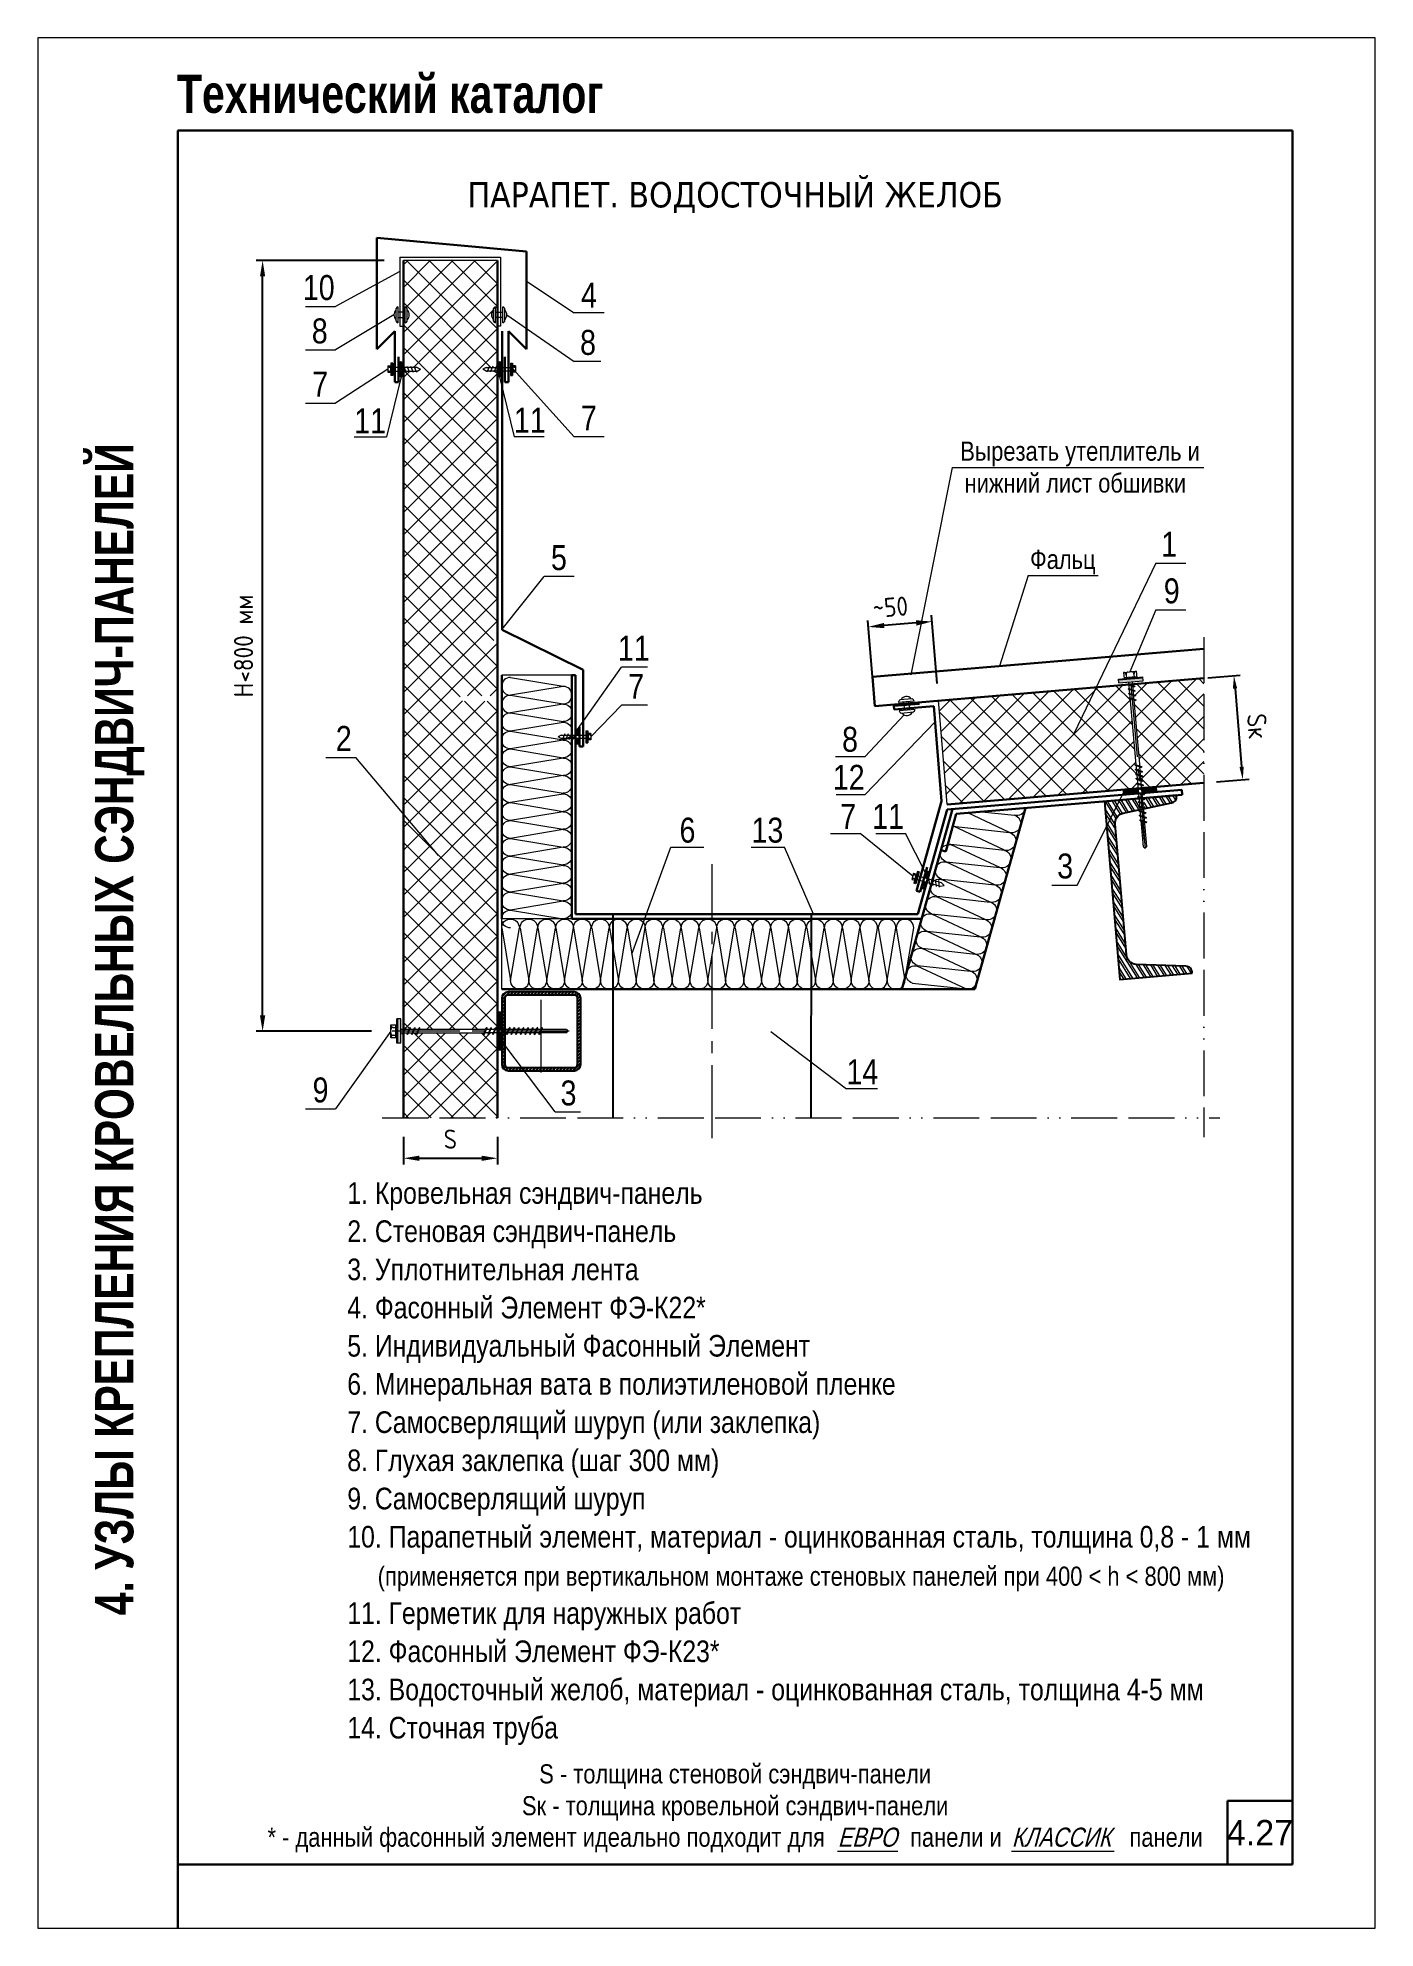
# Model space of a CAD drawing. Extents: x 5821 to 16321, y -13531 to 5774.
# Drawn here: x 12121 to 13171, y -13531 to -12046 of the extents above; entities that cross this region are included whole.
import ezdxf
from ezdxf.enums import TextEntityAlignment as Align

# ---------------------------------------------------------------- set-up
doc = ezdxf.new("R2010")
doc.units = 0
doc.header["$LTSCALE"] = 3
doc.linetypes.add('ACAD_ISO13W100', pattern=[36, 12, -3, 12, -3, 0, -3, 0, -3])
doc.linetypes.add('CENTER2', pattern=[28.575, 19.05, -3.175, 3.175, -3.175])
doc.layers.get('0').update_dxf_attribs({"linetype": 'CONTINUOUS', "lineweight": 30})
doc.layers.get('DEFPOINTS').update_dxf_attribs({"linetype": 'CONTINUOUS'})
for name, color, linetype in [('KOTE', 4, 'CONTINUOUS'), ('Punktir', 7, 'CONTINUOUS'), ('Прогон', 7, 'CONTINUOUS')]:
    doc.layers.add(name, color=color, linetype=linetype)
for name, color, linetype, lineweight in [('Logo', 1, 'CONTINUOUS', 9), ('new_fill', 8, 'CONTINUOUS', 13), ('RAZMER', 7, 'CONTINUOUS', 9), ('Нащельники', 1, 'CONTINUOUS', 30), ('Саморезы', 7, 'CONTINUOUS', 13)]:
    doc.layers.add(name, color=color, linetype=linetype, lineweight=lineweight)
doc.styles.add('LOGO', font='HATTEN.TTF')
doc.styles.add('ROMANS', font='romans.shx', dxfattribs={"width": 0.85})
doc.styles.get("Standard").update_dxf_attribs({"font": 'TAHOMA.TTF'})
doc.styles.add('style1', font='ARIALN.TTF')
doc.styles.add('style2', font='impact.TTF')
doc.styles.add('курсив', font='ARIAL.TTF', dxfattribs={"width": 0.8, "oblique": 15})
doc.dimstyles.new('2.5', dxfattribs={"dimscale": 5, "dimtxt": 3, "dimasz": 2, "dimexe": 1, "dimexo": 2, "dimgap": 0, "dimtad": 0, "dimdec": 0, "dimlfac": 0.5, "dimzin": 9, "dimdsep": 46, "dimtxsty": 'ROMANS', "dimcen": -3, "dimdle": 1, "dimclrd": 256, "dimclre": 256, "dimclrt": 256, "dimadec": 0, "dimazin": 0, "dimtfac": 1, "dimtdec": 0, "dimtofl": 0, "dimtmove": 2, "dimatfit": 3, "dimfxl": 0, "dimtvp": 1, "dimtolj": 1, "dimtzin": 9, "dimarcsym": 0})
doc.dimstyles.new('5', dxfattribs={"dimscale": 5, "dimtxt": 3, "dimasz": 2.5, "dimexe": 1, "dimexo": 3, "dimgap": 0, "dimtad": 0, "dimdec": 0, "dimzin": 9, "dimdsep": 46, "dimtxsty": 'ROMANS', "dimblk2": 'OBLIQUE', "dimcen": -3, "dimdle": 1.5, "dimclrd": 256, "dimclre": 256, "dimclrt": 256, "dimadec": 0, "dimazin": 0, "dimtfac": 1, "dimtdec": 0, "dimtofl": 0, "dimtmove": 2, "dimatfit": 3, "dimfxl": 0, "dimtvp": 1, "dimtolj": 1, "dimtzin": 9, "dimarcsym": 0})
pattern_1 = [(0, (-4530.9478, -17100.8375), (0, 1.25), []), (60, (-4530.9478, -17100.8375), (-1.082531755, 0.625), []), (120, (-4530.9478, -17100.8375), (-1.082531755, -0.625), [])]

msp = doc.modelspace()

# ---------------------------------------------------------------- texts
msp.add_text('ПАРАПЕТ. ВОДОСТОЧНЫЙ ЖЕЛОБ', height=20).set_placement((12668.59, -12179.49), align=Align.CENTER)
at = {"style": 'style1'}
for s, height, p in [('10', 19.612, (12329.17, -12252.23)), ('8', 19.61, (12336.19, -12286.3)), ('8', 19.61, (12546.83, -12295.34)), ('7', 19.61, (12336.6, -12328.07)), ('11', 19.612, (12369.54, -12356.96)), ('11', 19.612, (12494.89, -12356.41)), ('7', 19.61, (12547.55, -12354.7)), ('Вырезать утеплитель и ', 15, (12845.35, -12378.44)), ('нижний лист обшивки', 15, (12848.72, -12403.44)), ('1', 19.61, (13003.16, -12453.89)), ('5', 19.61, (12523.98, -12464.4)), ('Фальц', 15, (12900.15, -12463.46)), ('9', 19.61, (13005.14, -12490.5)), ('11', 19.612, (12576.55, -12535.49)), ('7', 19.61, (12584.66, -12565.49)), ('2', 19.61, (12355.04, -12606.4)), ('8', 19.61, (12752.56, -12607.08)), ('12', 19.612, (12745.26, -12636.98)), ('7', 19.61, (12751.14, -12667.64)), ('11', 19.612, (12776.17, -12667.64)), ('6', 19.61, (12624.91, -12678.47)), ('13', 19.612, (12681.43, -12678.47)), ('3', 19.61, (12921.44, -12706.64)), ('14', 19.612, (12755.96, -12868.25)), ('9', 19.61, (12336.84, -12882.54)), ('3', 19.61, (12531.5, -12884.93)), ('1. Кровельная сэндвич-панель', 17, (12364.06, -12962.22)), ('2. Стеновая сэндвич-панель', 17, (12364.06, -12992.22)), ('3. Уплотнительная лента', 17, (12364.06, -13022.22)), ('4. Фасонный Элемент ФЭ-К22*', 17, (12364.06, -13052.22)), ('5. Индивидуальный Фасонный Элемент', 17, (12364.06, -13082.22)), ('6. Минеральная вата в полиэтиленовой пленке', 17, (12364.06, -13112.22)), ('7. Самосверлящий шуруп (или заклепка)', 17, (12364.06, -13142.22)), ('8. Глухая заклепка (шаг 300 мм)', 17, (12364.06, -13172.22)), ('9. Самосверлящий шуруп', 17, (12364.06, -13202.22)), ('10. Парапетный элемент, материал - оцинкованная сталь, толщина 0,8 - 1 мм', 17, (12364.06, -13232.22)), ('     (применяется при вертикальном монтаже стеновых панелей при 400 < h < 800 мм)', 15, (12364.06, -13262.22)), ('11. Герметик для наружных работ', 17, (12364.06, -13292.22)), ('12. Фасонный Элемент ФЭ-К23*', 17, (12364.06, -13322.22)), ('13. Водосточный желоб, материал - оцинкованная сталь, толщина 4-5 мм', 17, (12364.06, -13352.22)), ('14. Сточная труба', 17, (12364.06, -13382.22))]:
    msp.add_text(s, height=height, dxfattribs=at).set_placement(p)
for s, height, p in [('4', 19.61, (12553.76, -12258.21)), ('S - толщина стеновой сэндвич-панели', 15, (12668.59, -13417.5)), ('Sк - толщина кровельной сэндвич-панели', 15, (12668.59, -13442.5)), ('* - данный фасонный элемент идеально подходит для              панели и                     панели', 15, (12668.59, -13467.24))]:
    msp.add_text(s, height=height, dxfattribs=at).set_placement(p, align=Align.CENTER)
at = {"color": 1, "style": 'курсив', "oblique": 15, "width": 0.8}
for s, p in [('ЕВРО', (12772.41, -13467.24)), ('КЛАССИК', (12924.7, -13467.24))]:
    msp.add_text(s, height=15, dxfattribs=at).set_placement(p, align=Align.CENTER)
at = {"layer": 'new_fill', "style": 'style2'}
msp.add_text('Технический каталог', height=30, dxfattribs=at).set_placement((12230.3, -12105.19))
msp.add_text('4. УЗЛЫ КРЕПЛЕНИЯ КРОВЕЛЬНЫХ СЭНДВИЧ-ПАНЕЛЕЙ', height=30, rotation=90, dxfattribs=at).set_placement((12196.09, -12825.17), align=Align.CENTER)
at = {"layer": 'new_fill', "style": 'LOGO'}
msp.add_text('4.27', height=20, dxfattribs=at).set_placement((13080.64, -13456.24), align=Align.MIDDLE_CENTER)

# ---------------------------------------------------------------- blocks, each defined once
blk = doc.blocks.new('*D1613')
at = {"layer": 'DEFPOINTS', "color": 0, "transparency": 16777216}
for p in [(12297.6, -12221.2), (12408.1, -12221.2), (12398.2, -12826.7)]:
    blk.add_point(p, dxfattribs=at)
at = {"layer": 'RAZMER', "lineweight": -2, "transparency": 16777216}
for p, q in [((12393.1, -12221.2), (12292.6, -12221.2)), ((12297.6, -12814.2), (12297.6, -12233.7)), ((12383.2, -12826.7), (12292.6, -12826.7))]:
    blk.add_line(p, q, dxfattribs=at)
at = {"layer": 'RAZMER', "transparency": 16777216}
for points in [[(12295.5, -12233.7), (12299.6, -12233.7), (12297.6, -12221.2)], [(12295.5, -12814.2), (12299.6, -12814.2), (12297.6, -12826.7)]]:
    blk.add_solid(points, dxfattribs=at)
at = {"layer": 'RAZMER', "transparency": 16777216, "insert": (12282.6, -12524), "char_height": 15, "attachment_point": 5, "rotation": 90, "style": 'ROMANS'}
blk.add_mtext('\\A1;{\\Fromans.shx|c204;H<}80{\\Fromans.shx|c204;0 мм}', dxfattribs=at)
blk = doc.blocks.new('_OBLIQUE')
at = {"color": 0, "linetype": 'ByBlock'}
blk.add_line((-0.5, -0.5), (0.5, 0.5), dxfattribs=at)
blk = doc.blocks.new('саморез1')
at = {"layer": 'new_fill'}
blk.add_hatch(color=254, dxfattribs=at).paths.add_polyline_path([(-1.2, -4.8), (0, -4.8), (0, 4.8), (-1.2, 4.8)])
at = {"layer": 'Саморезы', "ltscale": 150}
for p, q in [((-3.9, 2.6), (-1.5, 2.6)), ((-3.9, 2.6), (-3.9, -2.4)), ((-2.9, 1.7), (-1.5, 1.7)), ((-1.9, 2.6), (-1.9, -2.4)), ((0, 4.8), (-1.5, 4.8)), ((-1.5, 4.8), (-1.5, -4.8)), ((-1.2, 4.8), (-1.2, -4.8)), ((0, 4.8), (0, -4.8)), ((19.2, 1.4), (0, 1.4)), ((8.4, 2.4), (10.5, -2.4)), ((11.1, 2.4), (13.2, -2.4)), ((13.8, 2.4), (15.9, -2.4)), ((16.4, 2.4), (18.5, -2.4)), ((19.2, 1.4), (21.8, 0)), ((19.2, -1.4), (21.8, 0)), ((-3.9, -2.4), (-1.5, -2.4)), ((-2.9, -1.4), (-1.5, -1.4)), ((0, -4.8), (-1.5, -4.8)), ((0, -1.4), (19.2, -1.4))]:
    blk.add_line(p, q, dxfattribs=at)
for centre, start, end in [((-2.9, 2.7), 182.373, 269.9653), ((-2.9, 0.7), 90.0347, 177.627), ((-2.9, -0.4), 182.373, 269.9653), ((-2.9, -2.4), 90.0347, 177.627)]:
    blk.add_arc(centre, 1, start, end, dxfattribs=at)
blk = doc.blocks.new('саморез4')
at = {"layer": 'new_fill'}
blk.add_hatch(color=254, dxfattribs=at).paths.add_polyline_path([(-2.4, -9.4), (0, -9.4), (0, 9.8), (-2.4, 9.8)])
at = {"layer": 'Саморезы', "ltscale": 150}
for p, q in [((-7.9, 5), (-3.1, 5)), ((-7.9, -5), (-7.9, 5)), ((-5.9, 3.1), (-3.1, 3.1)), ((-3.8, -5), (-3.8, 5)), ((0, 9.8), (-3.1, 9.8)), ((-3.1, -9.4), (-3.1, 9.8)), ((-2.4, -9.4), (-2.4, 9.8)), ((0, -9.4), (0, 9.8)), ((64.9, 1.5), (0, 1.5)), ((1.3, -2.2), (3.4, 2.7)), ((1.9, -2.2), (4, 2.7)), ((3.7, 2.9), (3.4, 2.7)), ((3.7, 2.9), (4, 2.7)), ((4.9, -2.2), (7, 2.7)), ((5.5, -2.2), (7.6, 2.7)), ((7.3, 2.9), (7, 2.7)), ((7.3, 2.9), (7.6, 2.7)), ((8.6, -2.2), (10.7, 2.7)), ((9.2, -2.2), (11.3, 2.7)), ((11, 2.9), (10.7, 2.7)), ((11, 2.9), (11.3, 2.7)), ((12.2, -2.2), (14.3, 2.7)), ((12.8, -2.2), (14.9, 2.7)), ((14.6, 2.9), (14.3, 2.7)), ((14.6, 2.9), (14.9, 2.7)), ((64.9, -2.2), (67, 2.7)), ((65.6, -2.2), (67.7, 2.7)), ((67.3, 2.9), (67, 2.7)), ((130, 1.3), (67.1, 1.3)), ((67.3, 2.9), (67.7, 2.7)), ((68.6, -2.2), (70.7, 2.7)), ((69.2, -2.2), (71.3, 2.7)), ((71, 2.9), (70.7, 2.7)), ((71, 2.9), (71.3, 2.7)), ((72.2, -2.2), (74.3, 2.7)), ((72.8, -2.2), (74.9, 2.7)), ((74.6, 2.9), (74.3, 2.7)), ((74.6, 2.9), (74.9, 2.7)), ((75.8, -2.2), (77.9, 2.7)), ((76.4, -2.2), (78.5, 2.7)), ((78.2, 2.9), (77.9, 2.7)), ((78.2, 2.9), (78.5, 2.7)), ((79.5, -2.2), (81.5, 2.7)), ((80.1, -2.2), (82.2, 2.7)), ((81.9, 2.9), (81.5, 2.7)), ((81.9, 2.9), (82.2, 2.7)), ((83.1, -2.2), (85.2, 2.7)), ((83.7, -2.2), (85.8, 2.7)), ((85.5, 2.9), (85.2, 2.7)), ((85.5, 2.9), (85.8, 2.7)), ((86.7, -2.2), (88.8, 2.7)), ((87.3, -2.2), (89.4, 2.7)), ((89.1, 2.9), (88.8, 2.7)), ((89.1, 2.9), (89.4, 2.7)), ((90.3, -2.2), (92.4, 2.7)), ((90.9, -2.2), (93, 2.7)), ((92.7, 2.9), (92.4, 2.7)), ((92.7, 2.9), (93, 2.7)), ((94, -2.2), (96.1, 2.7)), ((94.6, -2.2), (96.7, 2.7)), ((96.4, 2.9), (96.1, 2.7)), ((96.4, 2.9), (96.7, 2.7)), ((97.6, -2.2), (99.7, 2.7)), ((98.2, -2.2), (100.3, 2.7)), ((100, 2.9), (99.7, 2.7)), ((100, 2.9), (100.3, 2.7)), ((101.2, -2.2), (103.3, 2.7)), ((101.8, -2.2), (103.9, 2.7)), ((103.6, 2.9), (103.3, 2.7)), ((103.6, 2.9), (103.9, 2.7)), ((104.8, -2.2), (106.9, 2.7)), ((105.5, -2.2), (107.6, 2.7)), ((107.2, 2.9), (106.9, 2.7)), ((107.2, 2.9), (107.6, 2.7)), ((108.5, -2.2), (110.6, 2.7)), ((109.1, -2.2), (111.2, 2.7)), ((110.9, 2.9), (110.6, 2.7)), ((110.9, 2.9), (111.2, 2.7)), ((130, 1.3), (131.2, 0)), ((-7.9, -5), (-3.1, -5)), ((-5.9, -3.1), (-3.1, -3.1)), ((0, -9.4), (-3.1, -9.4)), ((64.9, -1.5), (0, -1.5)), ((64.9, -1.5), (0, -1.5)), ((1.6, -2.4), (1.3, -2.2)), ((1.6, -2.4), (1.9, -2.2)), ((5.2, -2.4), (4.9, -2.2)), ((5.2, -2.4), (5.5, -2.2)), ((8.9, -2.4), (8.6, -2.2)), ((8.9, -2.4), (9.2, -2.2)), ((12.5, -2.4), (12.2, -2.2)), ((12.5, -2.4), (12.8, -2.2)), ((65.3, -2.4), (64.9, -2.2)), ((65.3, -2.4), (65.6, -2.2)), ((130, -1.3), (67.1, -1.3)), ((68.9, -2.4), (68.6, -2.2)), ((68.9, -2.4), (69.2, -2.2)), ((72.5, -2.4), (72.2, -2.2)), ((72.5, -2.4), (72.8, -2.2)), ((76.1, -2.4), (75.8, -2.2)), ((76.1, -2.4), (76.4, -2.2)), ((79.8, -2.4), (79.5, -2.2)), ((79.8, -2.4), (80.1, -2.2)), ((83.4, -2.4), (83.1, -2.2)), ((83.4, -2.4), (83.7, -2.2)), ((87, -2.4), (86.7, -2.2)), ((87, -2.4), (87.3, -2.2)), ((90.6, -2.4), (90.3, -2.2)), ((90.6, -2.4), (90.9, -2.2)), ((94.3, -2.4), (94, -2.2)), ((94.3, -2.4), (94.6, -2.2)), ((97.9, -2.4), (97.6, -2.2)), ((97.9, -2.4), (98.2, -2.2)), ((101.5, -2.4), (101.2, -2.2)), ((101.5, -2.4), (101.8, -2.2)), ((105.1, -2.4), (104.8, -2.2)), ((105.1, -2.4), (105.5, -2.2)), ((108.8, -2.4), (108.5, -2.2)), ((108.8, -2.4), (109.1, -2.2)), ((130, -1.3), (131.2, 0))]:
    blk.add_line(p, q, dxfattribs=at)
at = {"layer": 'Саморезы'}
for p, q in [((67.1, 1.3), (64.9, 1.5)), ((67.1, -1.3), (64.9, -1.5))]:
    blk.add_line(p, q, dxfattribs=at)
at = {"layer": 'Саморезы', "ltscale": 150}
for centre, radius, start, end in [((-5.9, 5.1), 2, 182.373, 269.9653), ((-5.9, 1.1), 2, 90.0347, 177.627), ((80.3, 1057.7), 1058.9, 271.592, 272.7554), ((-5.9, -1.1), 2, 182.373, 269.9653), ((-5.9, -5.1), 2, 90.0347, 177.627)]:
    blk.add_arc(centre, radius, start, end, dxfattribs=at)
blk = doc.blocks.new('1volna')
at = {"layer": 'new_fill'}
for p, q in [((2.7, -16.2), (-2.7, 16.2)), ((8.1, 16.2), (2.7, -16.2)), ((13.7, -16.2), (8.3, 16.2)), ((19.1, 16.2), (13.7, -16.2)), ((24.7, -16.2), (19.3, 16.2)), ((30, 16.2), (24.7, -16.2)), ((35.9, -16.2), (30.5, 16.2)), ((41.3, 16.2), (35.9, -16.2))]:
    blk.add_line(p, q, dxfattribs=at)
for centre, start, end in [((2.7, 16.2), 0, 180), ((13.7, 16.2), 0, 180), ((24.7, 16.2), 0, 180), ((35.9, 16.2), 0, 180), ((-2.9, -16.2), 180, 270), ((-2.7, -16.2), 270, 0), ((8.1, -16.2), 180, 270), ((8.3, -16.2), 270, 0), ((19.1, -16.2), 180, 270), ((19.3, -16.2), 270, 0), ((30, -16.2), 180, 270), ((30.5, -16.2), 270, 0)]:
    blk.add_arc(centre, 5.4, start, end, dxfattribs=at)
blk = doc.blocks.new('*D1614')
at = {"layer": 'DEFPOINTS', "color": 0, "transparency": 16777216}
for p in [(12408.1, -12894.6), (12482, -12894.6), (12482, -12926.4)]:
    blk.add_point(p, dxfattribs=at)
at = {"layer": 'RAZMER', "lineweight": -2, "transparency": 16777216}
for p, q in [((12408.1, -12909.6), (12408.1, -12931.4)), ((12482, -12909.6), (12482, -12931.4)), ((12420.6, -12926.4), (12469.5, -12926.4))]:
    blk.add_line(p, q, dxfattribs=at)
at = {"layer": 'RAZMER', "transparency": 16777216}
for points in [[(12420.6, -12924.4), (12420.6, -12928.5), (12408.1, -12926.4)], [(12469.5, -12924.4), (12469.5, -12928.5), (12482, -12926.4)]]:
    blk.add_solid(points, dxfattribs=at)
at = {"layer": 'RAZMER', "transparency": 16777216, "insert": (12445, -12911.4), "char_height": 15, "attachment_point": 5, "style": 'ROMANS'}
blk.add_mtext('\\A1;S', dxfattribs=at)
blk = doc.blocks.new('*D1615')
at = {"layer": 'DEFPOINTS', "color": 0, "transparency": 16777216}
for p in [(12773.1, -12509), (12778.4, -12572.6), (12828.5, -12568.4)]:
    blk.add_point(p, dxfattribs=at)
at = {"layer": 'RAZMER', "lineweight": -2, "transparency": 16777216}
for p, q in [((12827.2, -12553.5), (12822.8, -12499.9)), ((12777.1, -12557.6), (12772.7, -12504)), ((12810.8, -12505.9), (12785.6, -12508))]:
    blk.add_line(p, q, dxfattribs=at)
at = {"layer": 'RAZMER', "transparency": 16777216}
for points in [[(12785.4, -12505.9), (12785.7, -12510), (12773.1, -12509)], [(12810.6, -12503.8), (12810.9, -12508), (12823.2, -12504.8)]]:
    blk.add_solid(points, dxfattribs=at)
at = {"layer": 'RAZMER', "transparency": 16777216, "insert": (12790.4, -12493.5), "char_height": 15, "attachment_point": 5, "rotation": 4.7346, "style": 'ROMANS'}
blk.add_mtext('\\A1;~50', dxfattribs=at)
blk = doc.blocks.new('*D1616')
at = {"layer": 'DEFPOINTS', "color": 0, "transparency": 16777216}
for p in [(13029.7, -12549.9), (13036.5, -12631.5), (13067.1, -12629)]:
    blk.add_point(p, dxfattribs=at)
at = {"layer": 'RAZMER', "lineweight": -2, "transparency": 16777216}
for p, q in [((13039.6, -12549.1), (13065.2, -12546.9)), ((13061.1, -12557.3), (13066.2, -12619)), ((13046.5, -12630.7), (13072.1, -12628.6))]:
    blk.add_line(p, q, dxfattribs=at)
at = {"layer": 'RAZMER', "transparency": 16777216}
for points in [[(13062.7, -12557.2), (13059.4, -12557.5), (13060.2, -12547.4)], [(13067.9, -12618.9), (13064.6, -12619.1), (13067.1, -12629)]]:
    blk.add_solid(points, dxfattribs=at)
at = {"layer": 'RAZMER', "transparency": 16777216, "insert": (13078.6, -12586.9), "char_height": 15, "attachment_point": 5, "rotation": 274.7952, "style": 'ROMANS'}
blk.add_mtext('\\A1;S{\\Fromans.shx|c204;к}', dxfattribs=at)

# ---------------------------------------------------------------- dimensions: what is measured, and where the dimension line sits
at = {"layer": 'RAZMER'}
dim = msp.add_linear_dim(base=(12297.56, -12221.24), p1=(12398.2, -12826.67), p2=(12408.08, -12221.24), angle=90, text='{\\Fromans.shx|c204;H<}80{\\Fromans.shx|c204;0 мм}', dimstyle='5', dxfattribs=at)
dim.commit()
dim.dimension.update_dxf_attribs({"geometry": '*D1613', "text_midpoint": (12282.56, -12523.96)})
dim = msp.add_linear_dim(base=(12773.12, -12508.99), p1=(12828.48, -12568.41), p2=(12778.38, -12572.56), angle=184.73457, text='~<>', dimstyle='5', dxfattribs=at)
dim.commit()
dim.dimension.update_dxf_attribs({"geometry": '*D1615', "text_midpoint": (12790.37, -12493.48), "dimtype": 161})
dim = msp.add_aligned_dim(p1=(13029.68, -12549.92), p2=(13036.52, -12631.54), distance=30.66, text='S{\\Fromans.shx|c204;к}', dimstyle='2.5', override={"dimlfac": 0.5, "dimtxsty": 'ROMANS', "dimsah": 1, "dimtolj": 1}, dxfattribs=at)
dim.commit()
dim.dimension.update_dxf_attribs({"geometry": '*D1616', "text_midpoint": (13078.6, -12586.91)})
dim = msp.add_linear_dim(base=(12481.95, -12926.44), p1=(12408.08, -12894.61), p2=(12481.95, -12894.61), text='S', dimstyle='5', dxfattribs=at)
dim.commit()
dim.dimension.update_dxf_attribs({"geometry": '*D1614', "text_midpoint": (12445.02, -12911.44)})

# ---------------------------------------------------------------- hatches: boundary and pattern name
at = {"layer": 'new_fill'}
h = msp.add_hatch(dxfattribs=at)
h.set_pattern_fill('ANSI37', color=256, scale=100, style=0)
h.set_pattern_definition([(45, (1769.052, -15615.837), (-8.838835, 8.838835), []), (135, (1769.052, -15615.837), (-8.838835, -8.838835), [])])
h.paths.add_polyline_path([(12481.95, -12307.99), (12471.01, -12307.99), (12468.47, -12306.59), (12471.01, -12305.19), (12481.36, -12305.19), (12481.95, -12303.8), (12481.95, -12265.95), (12480.45, -12265.95), (12480.45, -12270.1, -0.2735862), (12478.95, -12268.76), (12478.95, -12267.79, -0.4251741), (12478.95, -12259.92), (12478.95, -12258.95, -0.2735862), (12480.45, -12257.61), (12480.45, -12261.75), (12481.95, -12261.75), (12481.95, -12221.24), (12408.08, -12221.24, 0.0000265), (12408.08, -12221.24), (12408.08, -12261.75), (12409.58, -12261.75), (12409.58, -12257.61, -0.2735862), (12411.08, -12258.95), (12411.08, -12259.92, -0.4251741), (12411.08, -12267.79), (12411.08, -12268.76, -0.2735862), (12409.58, -12270.1), (12409.58, -12265.95), (12408.08, -12265.95), (12408.08, -12303.8), (12408.67, -12305.19), (12419.03, -12305.19), (12421.56, -12306.59), (12419.03, -12307.99), (12408.08, -12307.99), (12408.08, -12825.17), (12408.97, -12825.17), (12409.63, -12823.64), (12410.1, -12823.99), (12409.59, -12825.17), (12412.6, -12825.17), (12413.25, -12823.64), (12413.72, -12823.99), (12413.22, -12825.17), (12416.23, -12825.17), (12416.88, -12823.64), (12417.35, -12823.99), (12416.84, -12825.17), (12419.85, -12825.17), (12420.51, -12823.64), (12420.98, -12823.99), (12420.47, -12825.17), (12471.01, -12825.17), (12472.56, -12825.3), (12473.27, -12823.64), (12473.74, -12823.99), (12473.15, -12825.35), (12473.16, -12825.36), (12476.16, -12825.36), (12476.9, -12823.64), (12477.36, -12823.99), (12476.78, -12825.36), (12479.79, -12825.36), (12480.52, -12823.64), (12480.99, -12823.99), (12480.4, -12825.36), (12481.95, -12825.36), (12481.95, -12567.36), (12455.39, -12567.36), (12448.65, -12565.26), (12455.39, -12563.16), (12481.95, -12563.16), (12481.95, -12522.37), (12467.73, -12522.37), (12465.2, -12520.97), (12467.73, -12519.57), (12481.95, -12519.57)])
h.paths.add_polyline_path([(12481.95, -12828.92), (12481.9, -12828.88), (12481.95, -12828.77), (12481.95, -12827.99), (12479.27, -12827.99), (12478.75, -12829.23), (12478.28, -12828.88), (12478.66, -12827.99), (12475.65, -12827.99), (12475.12, -12829.23), (12474.65, -12828.88), (12475.03, -12827.99), (12473.16, -12827.99), (12471.98, -12828.09), (12471.49, -12829.23), (12471.02, -12828.88), (12471.33, -12828.18), (12419.18, -12828.18), (12418.73, -12829.23), (12418.26, -12828.88), (12418.56, -12828.18), (12415.55, -12828.18), (12415.1, -12829.23), (12414.64, -12828.88), (12414.94, -12828.18), (12411.93, -12828.18), (12411.48, -12829.23), (12411.01, -12828.88), (12411.31, -12828.18), (12408.3, -12828.18), (12408.08, -12828.69), (12408.08, -12894.61), (12481.95, -12894.61)])
h = msp.add_hatch(dxfattribs=at)
h.set_pattern_fill('NET3', color=256, scale=10, style=0)
h.set_pattern_definition([(7e-15, (13046.1525, -6986.3116), (0, -1.25), []), (300, (13046.1525, -6986.3116), (-1.08253175, -0.625), []), (240, (13046.1525, -6986.3116), (-1.08253175, 0.625), [])])
h.paths.add_polyline_path([(12408.08, -12310.69, -1), (12404.3, -12310.69), (12404.3, -12308.84), (12408.08, -12308.84)])
h.paths.add_polyline_path([(12408.08, -12308.84), (12404.3, -12308.84), (12404.3, -12304.64), (12408.08, -12304.64)])
h.paths.add_polyline_path([(12408.08, -12304.64), (12404.3, -12304.64), (12404.3, -12302.8, -1), (12408.08, -12302.8)])
h = msp.add_hatch(dxfattribs=at)
h.set_pattern_fill('NET3', color=256, scale=10, style=0)
h.set_pattern_definition([(180, (11843.8798, -6986.3116), (0, -1.25), []), (240, (11843.8798, -6986.3116), (1.08253175, -0.625), []), (300, (11843.8798, -6986.3116), (1.08253175, 0.625), [])])
h.paths.add_polyline_path([(12481.95, -12310.69, 1), (12485.73, -12310.69), (12485.73, -12308.84), (12481.95, -12308.84)])
h.paths.add_polyline_path([(12481.95, -12308.84), (12485.73, -12308.84), (12485.73, -12304.64), (12481.95, -12304.64)])
h.paths.add_polyline_path([(12481.95, -12304.64), (12485.73, -12304.64), (12485.73, -12302.8, 1), (12481.95, -12302.8)])
h = msp.add_hatch(dxfattribs=at)
h.set_pattern_fill('ANSI37', color=256, scale=100, style=0)
h.set_pattern_definition([(45, (-4530.948, -17100.837), (-8.838835, 8.838835), []), (135, (-4530.948, -17100.837), (-8.838835, -8.838835), [])])
h.paths.add_polyline_path([(12978.79, -12565.39), (12977.71, -12565.03), (12978.01, -12564.54), (12978.74, -12564.78), (12978.48, -12561.78), (12977.39, -12561.42), (12977.69, -12560.92), (12978.42, -12561.16), (12978.16, -12558.16), (12977.08, -12557.81), (12977.38, -12557.31), (12978.11, -12557.55), (12977.84, -12554.55), (12977.3, -12554.37), (12828.36, -12567.03), (12835.11, -12648.43), (12983.7, -12635.97), (12984.19, -12635.16), (12985.11, -12635.46), (12984.85, -12632.46), (12983.57, -12632.05), (12983.87, -12631.55), (12984.79, -12631.85), (12984.53, -12628.85), (12983.26, -12628.43), (12983.56, -12627.94), (12984.48, -12628.24), (12984.21, -12625.24), (12982.94, -12624.82), (12983.24, -12624.32), (12984.16, -12624.63), (12983.9, -12621.63), (12982.62, -12621.21), (12982.93, -12620.71), (12983.84, -12621.01), (12983.68, -12619.15), (12983.48, -12617.98), (12982.31, -12617.59), (12982.61, -12617.1), (12983.34, -12617.34)])
h.paths.add_polyline_path([(13036.62, -12549.33), (12980.82, -12554.07), (12980.9, -12554.96), (12982.12, -12555.36), (12982.37, -12555.65), (12982.18, -12555.97), (12980.95, -12555.57), (12981.22, -12558.57), (12982.44, -12558.97), (12982.69, -12559.26), (12982.49, -12559.59), (12981.27, -12559.19), (12981.53, -12562.18), (12982.76, -12562.59), (12983.01, -12562.87), (12982.81, -12563.2), (12981.59, -12562.8), (12981.85, -12565.8), (12983.07, -12566.2), (12983.32, -12566.48), (12983.12, -12566.81), (12981.9, -12566.41), (12986.31, -12616.76), (12986.31, -12618.31), (12987.67, -12618.76), (12987.92, -12619.05), (12987.72, -12619.37), (12986.31, -12618.91), (12986.31, -12618.92), (12986.57, -12621.91), (12987.99, -12622.37), (12988.24, -12622.66), (12988.04, -12622.99), (12986.62, -12622.52), (12986.89, -12625.52), (12988.3, -12625.99), (12988.55, -12626.27), (12988.36, -12626.6), (12986.94, -12626.13), (12987.2, -12629.13), (12988.62, -12629.6), (12988.87, -12629.88), (12988.67, -12630.21), (12987.26, -12629.75), (12987.52, -12632.75), (12988.94, -12633.21), (12989.19, -12633.5), (12988.99, -12633.83), (12987.57, -12633.36), (12987.77, -12635.63), (13036.62, -12631.53)])
h = msp.add_hatch(dxfattribs=at)
h.set_pattern_fill('NET3', color=256, scale=10, style=0)
h.set_pattern_definition(pattern_1)
h.paths.add_polyline_path([(12546.31, -12589.5), (12543.31, -12589.5), (12543.31, -12593.96), (12546.31, -12593.96)])
h.paths.add_polyline_path([(12546.31, -12596.76), (12543.31, -12596.76), (12543.31, -12600.99), (12546.31, -12600.99)])
h = msp.add_hatch(dxfattribs=at)
h.set_pattern_fill('NET3', color=256, scale=10, style=0)
h.set_pattern_definition([(180, (20394.7983, -15615.8375), (0, 1.25), []), (120, (20394.7983, -15615.8375), (1.08253175, 0.625), []), (60, (20394.7983, -15615.8375), (1.08253175, -0.625), [])])
h.paths.add_polyline_path([(12989.5, -12637.11), (12989.25, -12636.83), (12987.83, -12636.36), (12987.78, -12635.69), (12999.38, -12634.77), (12999.73, -12638.64), (12988.12, -12639.61), (12987.89, -12636.97), (12989.3, -12637.44)])
h.paths.add_polyline_path([(12973.54, -12636.82), (12984.72, -12635.93), (12985.16, -12636.08), (12985.43, -12639.08), (12984.51, -12638.77), (12984.31, -12639.1), (12984.56, -12639.39), (12985.48, -12639.69), (12985.49, -12639.83), (12973.88, -12640.8)])
h = msp.add_hatch(dxfattribs=at)
h.set_pattern_fill('ANSI32', color=256, scale=12.64, angle=13, style=0)
h.set_pattern_definition([(122, (24582.4442, -15769.6593), (4.019748, 2.5118173), []), (122, (24580.267, -15769.1566), (4.019748, 2.5118173), [])])
h.paths.add_polyline_path([(12988.7, -12646.34), (12990.12, -12646.81), (12990.31, -12646.48), (12990.06, -12646.2), (12988.65, -12645.73), (12988.45, -12643.48), (13015.11, -12641.15), (13015.21, -12642.28, -0.4142136), (13011.08, -12647.21), (12989.19, -12651.93), (12989.02, -12649.96), (12990.43, -12650.42), (12990.63, -12650.09), (12990.38, -12649.81), (12988.96, -12649.34)])
h.paths.add_polyline_path([(12971.95, -12644.93), (12985.82, -12643.71), (12985.92, -12644.83), (12985, -12644.53), (12984.8, -12644.86), (12985.05, -12645.14), (12985.97, -12645.45), (12986.24, -12648.45), (12985.32, -12648.14), (12985.12, -12648.47), (12985.37, -12648.76), (12986.29, -12649.06), (12986.55, -12652.06), (12985.63, -12651.76), (12985.44, -12652.08), (12985.69, -12652.37), (12986.26, -12652.56), (12973.14, -12655.39, 0.3791009), (12966.86, -12663.87), (12975.84, -12766.39, 0.3979486), (12983.59, -12774.18), (13022.33, -12775.63, -0.4675605), (13027.36, -12780.9), (12970.7, -12785.87), (12960.37, -12667.99)])
h.paths.add_polyline_path([(12958.45, -12646.11), (12971.95, -12644.93), (12960.37, -12667.99)])
h = msp.add_hatch(dxfattribs=at)
h.set_pattern_fill('NET3', color=256, scale=10, style=0)
h.set_pattern_definition(pattern_1)
h.paths.add_polyline_path([(12821.31, -12701.5), (12818.48, -12700.7), (12816.95, -12706.16), (12819.77, -12706.97)])
h.paths.add_polyline_path([(12819.02, -12709.67), (12816.2, -12708.86), (12814.68, -12714.28), (12817.5, -12715.07)])
h = msp.add_hatch(dxfattribs=at)
h.set_pattern_fill('ANSI32', color=256, scale=5, style=0)
h.set_pattern_definition([(45, (-1886.672, -23010.5894), (-1.32582521, 1.32582521), []), (45, (-1885.7882, -23010.5894), (-1.32582521, 1.32582521), [])])
h.paths.add_polyline_path([(12490.33, -12795.69, 0.4142136), (12485.33, -12800.69), (12485.33, -12852.69, 0.4142136), (12490.33, -12857.69), (12542.33, -12857.69, 0.4142136), (12547.33, -12852.69), (12547.33, -12800.69, 0.4142136), (12542.33, -12795.69)])
h.paths.add_polyline_path([(12542.33, -12798.19, -0.4142136), (12544.83, -12800.69), (12544.83, -12852.69, -0.4142136), (12542.33, -12855.19), (12490.33, -12855.19, -0.4142136), (12487.83, -12852.69), (12487.83, -12800.69, -0.4142136), (12490.33, -12798.19)], flags=16)
h = msp.add_hatch(dxfattribs=at)
h.set_pattern_fill('NET3', color=256, scale=10, style=0)
h.set_pattern_definition(pattern_1)
h.paths.add_polyline_path([(12485.33, -12811.76), (12481.95, -12811.76), (12481.95, -12825.36), (12483.42, -12825.36), (12484, -12823.98), (12484.31, -12823.76), (12484.62, -12823.99), (12484.03, -12825.36), (12485.33, -12825.36)])
h.paths.add_polyline_path([(12485.33, -12827.99), (12482.9, -12827.99), (12482.52, -12828.88), (12482.21, -12829.11), (12481.95, -12828.92), (12481.95, -12841.59), (12485.33, -12841.59)])

# ---------------------------------------------------------------- linework, layer by layer
at = {"color": 1}
for p, q in [((12231.09, -12119.09), (13106.09, -12119.09)), ((12231.09, -12119.09), (12231.09, -13531.24)), ((13106.09, -12119.09), (13106.09, -13481.24)), ((13055.18, -13431.24), (13106.09, -13431.24)), ((13055.18, -13431.24), (13055.18, -13481.24)), ((12231.09, -13481.24), (13106.09, -13481.24))]:
    msp.add_line(p, q, dxfattribs=at)
for p, q in [((12408.08, -12221.24), (12408.08, -12894.61)), ((12481.95, -12221.24), (12481.95, -12894.61)), ((12776.38, -12548.33), (13036.62, -12526.21)), ((12485.33, -12738.33), (12485.33, -12547.04)), ((12540.33, -12738.33), (12540.33, -12547.04)), ((12540.33, -12547.04), (12543.31, -12547.04)), ((12543.31, -12734.7), (12543.31, -12547.04)), ((12778.28, -12571.29), (12776.38, -12548.33)), ((12778.28, -12571.29), (13036.62, -12549.33)), ((12835.06, -12652.45), (13019.17, -12637.01)), ((12835.11, -12648.43), (13036.62, -12631.53)), ((13019.17, -12637.01), (13019.5, -12640.99)), ((12839.21, -12652.1), (12799.56, -12793.67)), ((12842.21, -12655.86), (13019.48, -12640.99)), ((12896.55, -12651.31), (12856.68, -12793.67)), ((12835.06, -12652.45), (12812.01, -12734.69)), ((12842.21, -12655.86), (12833.91, -12685.47)), ((12833.91, -12685.47), (12830.16, -12684.42)), ((12540.33, -12738.33), (12694.49, -12738.31)), ((12543.31, -12734.7), (12812.01, -12734.69)), ((12815.06, -12738.33), (12694.49, -12738.31)), ((12485.33, -12793.7), (12856.68, -12793.67))]:
    msp.add_line(p, q)
at = {"layer": 'KOTE', "color": 5}
msp.add_arc((12417.31, -12221.24), 9.23, 179.99392, 180, dxfattribs=at)
at = {"layer": 'Logo'}
for p, q in [((12749.07, -13470.81), (12796.31, -13470.81)), ((12885.69, -13470.81), (12966.14, -13470.81))]:
    msp.add_line(p, q, dxfattribs=at)
at = {"layer": 'new_fill'}
for p, q in [((12492.22, -12548.64), (12533.61, -12555.53)), ((12533.61, -12555.77), (12492.22, -12562.66)), ((12492.22, -12562.66), (12533.61, -12569.56)), ((12839.47, -12665.63), (12884.02, -12670.46)), ((12880.14, -12684.33), (12839.56, -12665.31)), ((12884.02, -12670.46), (12851.25, -12655.11)), ((12862.25, -12654.18), (12887.8, -12656.95)), ((12835.59, -12679.5), (12880.14, -12684.33)), ((12766.6, -12745.41), (12773.5, -12786.8)), ((12773.5, -12786.8), (12780.39, -12745.41)), ((12781, -12745.41), (12787.9, -12786.8)), ((12787.9, -12786.8), (12794.79, -12745.41)), ((12795.03, -12745.41), (12801.93, -12786.8)), ((12801.93, -12786.8), (12808.82, -12745.41))]:
    msp.add_line(p, q, dxfattribs=at)
for centre, start, end in [((12492.22, -12555.53), 90, 180), ((12492.22, -12555.77), 180, 270), ((12492.22, -12569.56), 90, 180), ((12533.61, -12562.66), 270, 90), ((12492.22, -12569.8), 180, 270), ((12773.5, -12745.41), 0, 180), ((12787.9, -12745.41), 0, 180), ((12801.93, -12745.41), 0, 180), ((12780.39, -12786.8), 180, 270), ((12781, -12786.8), 270, 0), ((12794.79, -12786.8), 180, 270), ((12795.03, -12786.8), 270, 0)]:
    msp.add_arc(centre, 6.9, start, end, dxfattribs=at)
at = {"layer": 'new_fill', "extrusion": (0, 0, -1)}
for centre, start_param, end_param in [((12889.66, -12650.31), 2.6292512, 4.2000475), ((12885.88, -12663.82), 2.6292512, 4.2000475), ((12885.94, -12663.59), 1.0584549, 2.6292512), ((12882, -12677.68), 2.6292512, 4.2000475), ((12882.16, -12677.1), 1.0584549, 2.6292512)]:
    msp.add_ellipse(centre, major_axis=(-4.88, 4.88), ratio=1, start_param=start_param, end_param=end_param, dxfattribs=at)
at = {"layer": 'Punktir'}
for p, q in [((12572.91, -12894.61), (12572.89, -12733.92)), ((12728.4, -12894.61), (12728.42, -12733.92))]:
    msp.add_line(p, q, dxfattribs=at)
at = {"layer": 'RAZMER'}
for p, q in [((12481.95, -12221.24), (12408.08, -12221.24)), ((12405.38, -12229.78), (12354.81, -12257.35)), ((12504.88, -12237.38), (12542.16, -12262.21)), ((12331.24, -12257.35), (12354.81, -12257.35)), ((12400.71, -12263.85), (12354.81, -12291.42)), ((12489.33, -12263.85), (12542.16, -12300.46)), ((12565.73, -12262.21), (12542.16, -12262.21)), ((12331.24, -12291.42), (12354.81, -12291.42)), ((12395.86, -12306.47), (12354.81, -12333.19)), ((12494.17, -12306.47), (12542.16, -12359.82)), ((12563.25, -12300.46), (12542.16, -12300.46)), ((12406.44, -12312.56), (12394.9, -12359.82)), ((12483.59, -12312.56), (12495.13, -12359.82)), ((12331.24, -12333.19), (12354.81, -12333.19)), ((12369.5, -12359.82), (12394.9, -12359.82)), ((12518.73, -12359.82), (12495.13, -12359.82)), ((12565.73, -12359.82), (12542.16, -12359.82)), ((12838.96, -12383.8), (12806.6, -12546.73)), ((12838.96, -12383.8), (13036.62, -12383.8)), ((12998.85, -12459.01), (12934.59, -12593.03)), ((12998.85, -12459.01), (13022.42, -12459.01)), ((12485.73, -12510.73), (12518.59, -12469.52)), ((12542.16, -12469.52), (12518.59, -12469.52)), ((12898.66, -12468.58), (12876.11, -12539.85)), ((12898.66, -12468.58), (12953.53, -12468.58)), ((12998.85, -12495.62), (12978.46, -12544.36)), ((12998.85, -12495.62), (13022.42, -12495.62)), ((12540.33, -12547.04), (12485.33, -12547.04)), ((12544.81, -12589.5), (12579.27, -12540.61)), ((12599.8, -12540.61), (12579.27, -12540.61)), ((12555.25, -12595.24), (12579.27, -12570.61)), ((12599.8, -12570.61), (12579.27, -12570.61)), ((12835.11, -12648.43), (12828.33, -12566.68)), ((12546.31, -12589.5), (12543.31, -12589.5)), ((12801.32, -12578.15), (12770.6, -12610.77)), ((12825.55, -12583.5), (12770.6, -12640.67)), ((12546.31, -12600.99), (12543.31, -12600.99)), ((12347.3, -12611.52), (12370.87, -12611.52)), ((12435.79, -12688.46), (12370.87, -12611.52)), ((12747.29, -12610.77), (12770.6, -12610.77)), ((12748.02, -12610.77), (12770.6, -12610.77)), ((12973.88, -12640.8), (12973.54, -12636.82)), ((12999.73, -12638.64), (12999.37, -12634.65)), ((12748.02, -12640.67), (12770.6, -12640.67)), ((12937.14, -12711.76), (12973.72, -12638.9)), ((12743.48, -12671.33), (12766.78, -12671.33)), ((12744.2, -12671.33), (12766.78, -12671.33)), ((12808.01, -12704.93), (12766.78, -12671.33)), ((12779.14, -12671.33), (12802.44, -12671.33)), ((12779.86, -12671.33), (12802.44, -12671.33)), ((12818.09, -12702.09), (12802.44, -12671.33)), ((12587.49, -12766.1), (12618.1, -12682.16)), ((12618.1, -12682.16), (12644.13, -12682.16)), ((12618.1, -12682.16), (12644.13, -12682.16)), ((12681.24, -12682.16), (12707.27, -12682.16)), ((12681.24, -12682.16), (12707.27, -12682.16)), ((12730.22, -12734.69), (12707.27, -12682.16)), ((12818.48, -12700.7), (12821.31, -12701.5)), ((12814.68, -12714.28), (12817.5, -12715.07)), ((12917.24, -12711.76), (12937.14, -12711.76)), ((12485.33, -12793.7), (12485.32, -12738.33)), ((12540.33, -12738.33), (12485.32, -12738.33)), ((12485.33, -12811.76), (12481.95, -12811.76)), ((12398.2, -12826.67), (12354.81, -12887.66)), ((12696.64, -12826.73), (12755.89, -12871.94)), ((12485.33, -12841.59), (12481.95, -12841.59)), ((12527.3, -12890.05), (12485.33, -12834.39)), ((12780.27, -12871.94), (12755.89, -12871.94)), ((12780.27, -12871.94), (12755.89, -12871.94)), ((12331.24, -12887.66), (12354.81, -12887.66)), ((12527.3, -12890.05), (12547.2, -12890.05))]:
    msp.add_line(p, q, dxfattribs=at)
at = {"layer": 'RAZMER', "linetype": 'ACAD_ISO13W100'}
for p, q in [((13036.62, -12517.05), (13036.62, -12909.9)), ((12391.48, -12894.61), (13049.15, -12894.61))]:
    msp.add_line(p, q, dxfattribs=at)
at = {"layer": 'RAZMER', "linetype": 'CENTER2'}
for p, q in [((12979.32, -12554.2), (12990.58, -12682.89)), ((12650.66, -12910.57), (12650.66, -12695.29)), ((12516.33, -12859.01), (12516.33, -12794.23)), ((12538.24, -12826.67), (12399.2, -12826.67))]:
    msp.add_line(p, q, dxfattribs=at)
at = {"layer": 'RAZMER'}
msp.add_lwpolyline([(13171.09, -12046.24), (12121.09, -12046.24), (12121.09, -13531.24), (13171.09, -13531.24)], close=True, dxfattribs=at)
for centre, start, end in [((12406.19, -12302.8), 0, 180), ((12483.84, -12302.8), 0, 180), ((12406.19, -12310.69), 180, 0), ((12483.84, -12310.69), 180, 0)]:
    msp.add_arc(centre, 1.89, start, end, dxfattribs=at)
at = {"layer": 'Нащельники'}
for p, q in [((12387.16, -12203.35), (12504.88, -12214.04)), ((12387.16, -12290.88), (12387.16, -12203.35)), ((12504.88, -12290.88), (12504.88, -12214.04)), ((12401.3, -12276.74), (12387.16, -12290.88)), ((12401.3, -12276.74), (12401.3, -12316.74)), ((12485.73, -12511.21), (12485.73, -12276.74)), ((12490.73, -12276.74), (12504.88, -12290.88)), ((12490.73, -12276.74), (12490.73, -12316.74)), ((12404.3, -12316.74), (12404.3, -12296.74)), ((12487.73, -12316.74), (12487.73, -12296.74)), ((12404.3, -12316.74), (12401.3, -12316.74)), ((12487.73, -12316.74), (12490.73, -12316.74)), ((12485.73, -12511.21), (12549.31, -12542.84)), ((12549.31, -12602.86), (12549.31, -12542.84)), ((12793.3, -12571.02), (12813.23, -12569.32)), ((12793.56, -12574.01), (12793.3, -12571.02)), ((12793.56, -12574.01), (12824.54, -12571.37)), ((12830.72, -12645.92), (12824.54, -12571.37)), ((12546.31, -12602.86), (12546.31, -12587.86)), ((12549.31, -12602.86), (12546.31, -12602.86)), ((12830.72, -12645.92), (12810.99, -12716.31)), ((12813.88, -12717.12), (12819.28, -12697.86)), ((12810.99, -12716.31), (12813.88, -12717.12))]:
    msp.add_line(p, q, dxfattribs=at)
at = {"layer": 'Прогон', "linetype": 'Continuous'}
msp.add_lwpolyline([(13027.36, -12780.9), (13027.36, -12780.9, 0.4675605), (13022.33, -12775.63), (12983.48, -12774.17, -0.3940897), (12975.84, -12766.39), (12966.86, -12663.87, -0.3791009), (12973.14, -12655.39), (13011.08, -12647.21, 0.4142136), (13015.21, -12642.28), (13015.11, -12641.15), (12958.45, -12646.11), (12970.7, -12785.87)], format="xyb", close=True, dxfattribs=at)
at = {"layer": 'Прогон'}
for points in [[(12485.33, -12800.69), (12485.33, -12852.69)], [(12487.83, -12800.69), (12487.83, -12852.69)], [(12542.33, -12795.69), (12490.33, -12795.69)], [(12542.33, -12798.19), (12490.33, -12798.19)], [(12544.83, -12852.69), (12544.83, -12800.69)], [(12547.33, -12852.69), (12547.33, -12800.69)], [(12490.33, -12855.19), (12542.33, -12855.19)], [(12490.33, -12857.69), (12542.33, -12857.69)]]:
    msp.add_lwpolyline(points, dxfattribs=at)
for centre, radius, start, end in [((12490.33, -12800.69), 5, 90, 180), ((12490.33, -12800.69), 2.5, 90, 180), ((12542.33, -12800.69), 5, 0, 90), ((12542.33, -12800.69), 2.5, 0, 90), ((12490.33, -12852.69), 5, 180, 270), ((12490.33, -12852.69), 2.5, 180, 270), ((12542.33, -12852.69), 5, 270, 0), ((12542.33, -12852.69), 2.5, 270, 0)]:
    msp.add_arc(centre, radius, start, end, dxfattribs=at)
at = {"layer": 'Саморезы'}
for p, q in [((12405.38, -12218.69), (12405.38, -12272.69)), ((12405.38, -12218.69), (12484.32, -12218.69)), ((12484.32, -12218.69), (12484.32, -12272.69)), ((12405.38, -12272.69), (12408.08, -12272.69)), ((12484.32, -12272.69), (12481.95, -12272.69))]:
    msp.add_line(p, q, dxfattribs=at)
at = {"layer": 'Саморезы', "ltscale": 150}
for p, q in [((12402.38, -12268.76), (12402.38, -12258.95)), ((12403.88, -12270.15), (12403.88, -12257.55)), ((12409.58, -12261.75), (12403.88, -12261.75)), ((12403.88, -12265.95), (12409.58, -12265.95)), ((12409.58, -12270.15), (12409.58, -12257.55)), ((12411.08, -12268.76), (12411.08, -12258.95)), ((12478.95, -12268.76), (12478.95, -12258.95)), ((12480.45, -12270.15), (12480.45, -12257.55)), ((12480.45, -12261.75), (12486.15, -12261.75)), ((12486.15, -12265.95), (12480.45, -12265.95)), ((12486.15, -12270.15), (12486.15, -12257.55)), ((12487.65, -12268.76), (12487.65, -12258.95)), ((12809.24, -12567.29), (12796.68, -12568.39)), ((12809.82, -12573.97), (12797.27, -12575.07)), ((12807.67, -12565.42), (12797.9, -12566.28)), ((12808.61, -12576.08), (12798.83, -12576.94)), ((12800.87, -12568.02), (12801.45, -12574.7)), ((12805.64, -12574.33), (12805.05, -12567.66))]:
    msp.add_line(p, q, dxfattribs=at)
at = {"layer": 'Саморезы'}
for centre, radius, start, end in [((12406.17, -12263.85), 5.47, 133.93212, 226.06788), ((12407.29, -12263.85), 5.47, 313.93212, 46.06788), ((12482.74, -12263.85), 5.47, 133.93212, 226.06788), ((12483.86, -12263.85), 5.47, 313.93212, 46.06788), ((12803, -12568.32), 4.65, 37.1872, 152.8128), ((12803.5, -12574.04), 4.65, 217.1872, 332.8128)]:
    msp.add_arc(centre, radius, start, end, dxfattribs=at)
at = {"layer": 'Саморезы', "ltscale": 150}
for centre, radius, start, end in [((12404.26, -12259.54), 1.98, 101.16395, 162.36761), ((12409.2, -12259.54), 1.98, 17.63239, 78.83605), ((12480.83, -12259.54), 1.98, 101.16395, 162.36761), ((12485.77, -12259.54), 1.98, 17.63239, 78.83605), ((12404.26, -12268.16), 1.98, 197.63239, 258.83605), ((12409.2, -12268.16), 1.98, 281.16395, 342.36761), ((12480.83, -12268.16), 1.98, 197.63239, 258.83605), ((12485.77, -12268.16), 1.98, 281.16395, 342.36761), ((12803.2, -12570.57), 6.82, 141.02077, 161.35311), ((12803.31, -12571.79), 6.82, 208.64689, 228.97923), ((12803.2, -12570.57), 6.82, 28.64689, 48.97923), ((12803.31, -12571.79), 6.82, 321.02077, 341.35311)]:
    msp.add_arc(centre, radius, start, end, dxfattribs=at)

# ---------------------------------------------------------------- block references
at = {"layer": 'new_fill', "yscale": 1.278207216000737, "zscale": 1.278207216}
for p, xscale, rotation in [((12512.92, -12622.37), -1.278207216000737, 270), ((12512.92, -12678.62), -1.278207216000737, 270), ((12857.29, -12689.16), -1.278207215999561, 74.35500249030267), ((12512.92, -12734.88), -1.278207216000737, 270), ((12842.06, -12743.55), -1.278207215999561, 74.35500249030267)]:
    msp.add_blockref('1volna', p, dxfattribs=dict(at, xscale=xscale, rotation=rotation))
at = {"layer": 'new_fill', "xscale": -1.278207216000737, "yscale": 1.278207216000737, "zscale": 1.278207216}
for p in [(12538.13, -12766.1), (12594.39, -12766.1), (12650.64, -12766.1), (12706.9, -12766.1), (12763.15, -12766.1)]:
    msp.add_blockref('1volna', p, dxfattribs=at)
at = {"layer": 'RAZMER'}
for name, p in [('саморез1', (12399.8, -12306.59)), ('саморез4', (12406.08, -12826.67))]:
    msp.add_blockref(name, p, dxfattribs=at)
at = {"layer": 'RAZMER', "xscale": -1}
for p in [(12492.23, -12306.59), (12551.31, -12595.36)]:
    msp.add_blockref('саморез1', p, dxfattribs=at)
at = {"layer": 'RAZMER'}
for name, p, rotation in [('саморез4', (12979.15, -12552.21), 275.0000000000807), ('саморез1', (12811.77, -12706.13), 344)]:
    msp.add_blockref(name, p, dxfattribs=dict(at, rotation=rotation))

msp.set_redraw_order([(e.dxf.handle, doc.entitydb.next_handle()) for e in msp.query("TEXT MTEXT ATTDEF DIMENSION ARC_DIMENSION")])  # texts and dimensions are drawn at this point

doc.saveas('drawing.dxf')
